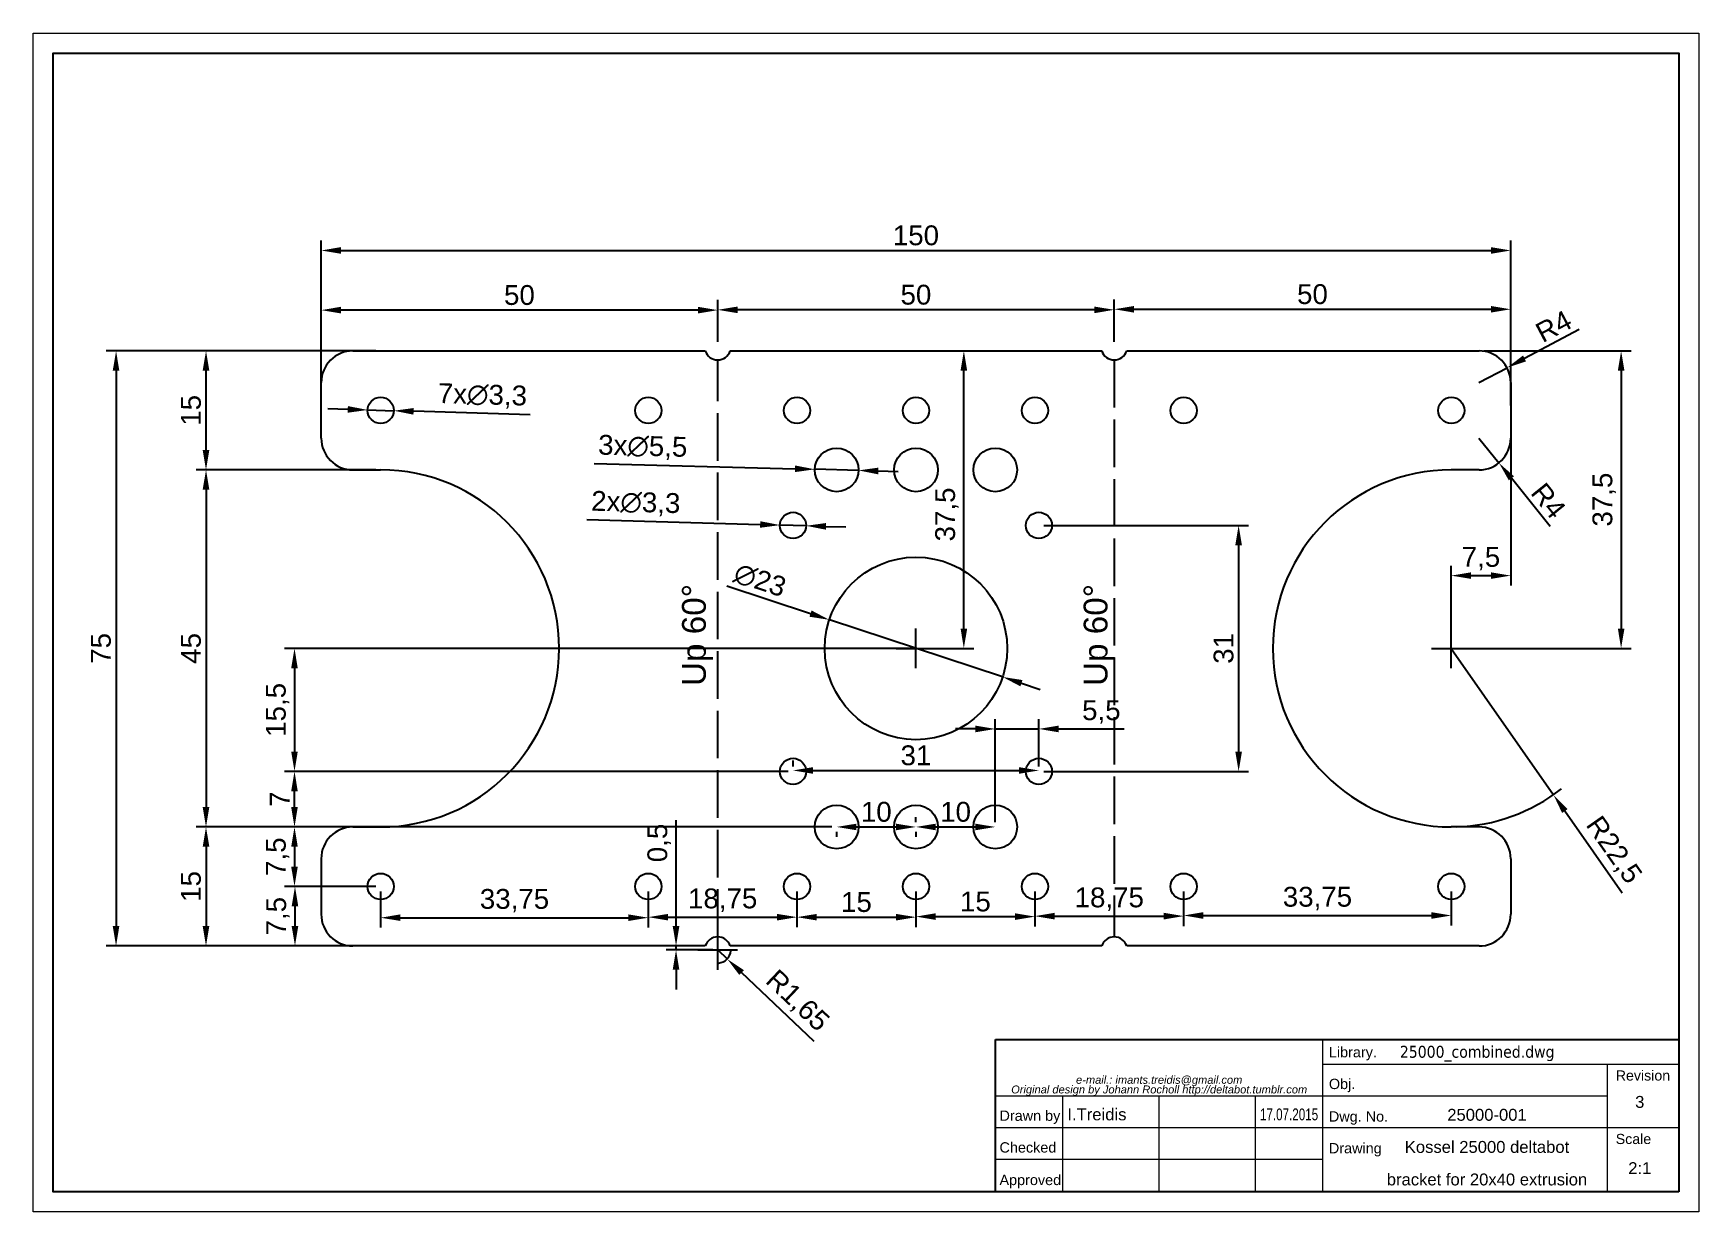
# Model space of a CAD drawing. Header units: millimetres. Extents: x -732 to 1284, y -422 to 234.
# Drawn here: x -732.4 to -522.4, y -422 to -273.5 of the extents above; entities that cross this region are included whole.
import ezdxf
from ezdxf.enums import TextEntityAlignment as Align

# ---------------------------------------------------------------- set-up
doc = ezdxf.new("R2010")
doc.units = ezdxf.units.MM
doc.linetypes.add('ACAD_ISO02W100', pattern=[15, 12, -3])
doc.layers.add('BORDER', color=7, linetype='Continuous')
doc.layers.add('Izmeri', color=1, linetype='Continuous', lineweight=25)
doc.layers.add('Neprintejas', color=2, linetype='Continuous', lineweight=15, plot=False)
doc.styles.add('ARIAL', font='Arial.ttf')
doc.styles.get("Standard").update_dxf_attribs({"font": 'Arial.ttf'})
doc.dimstyles.new('ISO-25', dxfattribs={"dimtxt": 2.5, "dimasz": 2.5, "dimexe": 1.25, "dimexo": 0.625, "dimtad": 1, "dimtxsty": 'Standard', "dimcen": 2.5, "dimadec": 0, "dimazin": 0, "dimtfac": 1, "dimtmove": 0, "dimatfit": 3, "dimfxl": 1, "dimarcsym": 0})

msp = doc.modelspace()

# ---------------------------------------------------------------- texts
at = {"layer": 'Izmeri'}
for p in [(-647.557, -355.762), (-596.908, -355.762)]:
    msp.add_text('Up 60%%D', height=3, rotation=90, dxfattribs=at).set_placement(p)

# ---------------------------------------------------------------- blocks, each defined once
blk = doc.blocks.new('A3')
for p, q in [((242.66, 43.4), (415, 43.4)), ((242.66, 5), (242.66, 43.4))]:
    blk.add_line(p, q)
at = {"lineweight": 15}
for p, q in [((325.22, 5), (325.22, 43.4)), ((325.22, 37.2), (415, 37.2)), ((397.01, 5), (397.01, 37.2)), ((242.66, 29.2), (325.22, 29.2)), ((259.66, 5), (259.66, 29.2)), ((283.94, 5), (283.94, 29.2)), ((308.22, 5), (308.22, 29.2)), ((325.22, 29.2), (397.01, 29.2)), ((242.66, 21.2), (325.22, 21.2)), ((325.22, 21.2), (415, 21.2)), ((242.66, 13.2), (325.22, 13.2))]:
    blk.add_line(p, q, dxfattribs=at)
blk.add_lwpolyline([(415, 5), (5, 5), (5, 292), (415, 292)], close=True)
at = {"layer": 'Neprintejas'}
blk.add_lwpolyline([(420, 0), (0, 0), (0, 297), (420, 297)], close=True, dxfattribs=at)
at = {"lineweight": 15, "style": 'ARIAL'}
for s, height, p in [('Library.', 2.6, (326.74, 38.9)), ('Obj.', 2.6, (326.74, 30.9)), ('Revision', 2.56, (399.08, 33.05)), ('Drawn by', 2.6, (243.67, 22.9)), ('Dwg. No.', 2.6, (326.74, 22.7)), ('Checked', 2.6, (243.67, 14.9)), ('Drawing', 2.6, (326.74, 14.7)), ('Scale', 2.56, (399.08, 17.05)), ('Approved', 2.6, (243.67, 6.7))]:
    blk.add_text(s, height=height, dxfattribs=at).set_placement(p)
at = {"lineweight": 15, "insert": (344.64, 39.82), "char_height": 3, "width": 67.5591, "attachment_point": 4, "style": 'ARIAL'}
blk.add_mtext('{\\fTahoma|b0|i0|c0|p34;\\C5;25000_combined.dwg}', dxfattribs=at)
at = {"lineweight": 15, "insert": (283.94, 29.2), "char_height": 5.7595, "width": 82.5534, "attachment_point": 8, "line_spacing_factor": 0.729225, "style": 'ARIAL'}
blk.add_mtext('{\\fArial|b0|i1|c186|p34;\\H0.34707x;e-mail.: imants.treidis@\\fArial|b0|i1|c0|p34;gmail.com\\POriginal design by Johann Rocholl http://deltabot.tumblr.com}', dxfattribs=at)
at = {"layer": 'Izmeri', "color": 5, "lineweight": 15}
for tag, p in [('1', (366.61, 32.52)), ('2', (366.61, 24.42)), ('5', (405.14, 27.67)), ('3', (366.61, 16.32)), ('4', (366.61, 8.12)), ('6', (405.14, 10.97))]:
    blk.add_attdef(tag, text='', height=3, dxfattribs=at).set_placement(p, align=Align.MIDDLE_CENTER)
for tag, p in [('7', (260.79, 24.52)), ('9', (260.79, 16.52)), ('10', (309.35, 16.52)), ('11', (260.79, 8.52)), ('12', (309.35, 8.52))]:
    blk.add_attdef(tag, text='', height=3, dxfattribs=at).set_placement(p, align=Align.MIDDLE_LEFT)
at = {"layer": 'Izmeri', "color": 5, "lineweight": 15, "width": 0.7}
blk.add_attdef('8', text='', height=3, dxfattribs=at).set_placement((309.35, 24.52), align=Align.MIDDLE_LEFT)
blk = doc.blocks.new('*D33')
at = {"layer": 'Defpoints', "color": 0, "transparency": 16777216}
for p in [(-546.06, -300.87), (-696.06, -321.02), (-546.06, -321.02)]:
    blk.add_point(p, dxfattribs=at)
at = {"layer": 'Izmeri', "color": 0, "lineweight": -2, "transparency": 16777216}
for p, q in [((-696.06, -320.4), (-696.06, -299.62)), ((-546.06, -320.4), (-546.06, -299.62)), ((-693.56, -300.87), (-548.56, -300.87))]:
    blk.add_line(p, q, dxfattribs=at)
at = {"layer": 'Izmeri', "color": 0, "transparency": 16777216}
for points in [[(-693.56, -300.45), (-693.56, -301.29), (-696.06, -300.87)], [(-548.56, -300.45), (-548.56, -301.29), (-546.06, -300.87)]]:
    blk.add_solid(points, dxfattribs=at)
at = {"layer": 'Izmeri', "color": 0, "transparency": 16777216, "insert": (-621.06, -298.98), "char_height": 2.5, "attachment_point": 5}
blk.add_mtext('150', dxfattribs=at)
blk = doc.blocks.new('*D34')
at = {"layer": 'Defpoints', "color": 0, "transparency": 16777216}
for p in [(-710.58, -313.52), (-688.56, -313.52), (-688.56, -328.52)]:
    blk.add_point(p, dxfattribs=at)
at = {"layer": 'Izmeri', "color": 0, "lineweight": -2, "transparency": 16777216}
for p, q in [((-689.18, -313.52), (-711.83, -313.52)), ((-710.58, -326.02), (-710.58, -316.02)), ((-689.18, -328.52), (-711.83, -328.52))]:
    blk.add_line(p, q, dxfattribs=at)
at = {"layer": 'Izmeri', "color": 0, "transparency": 16777216}
for points in [[(-711, -316.02), (-710.16, -316.02), (-710.58, -313.52)], [(-711, -326.02), (-710.16, -326.02), (-710.58, -328.52)]]:
    blk.add_solid(points, dxfattribs=at)
at = {"layer": 'Izmeri', "color": 0, "transparency": 16777216, "insert": (-712.47, -321.02), "char_height": 2.5, "attachment_point": 5, "rotation": 90}
blk.add_mtext('15', dxfattribs=at)
blk = doc.blocks.new('*D35')
at = {"layer": 'Defpoints', "color": 0, "transparency": 16777216}
for p in [(-646.06, -308.35), (-646.06, -313.02), (-596.06, -313.02)]:
    blk.add_point(p, dxfattribs=at)
at = {"layer": 'Izmeri', "color": 0, "lineweight": -2, "transparency": 16777216}
for p, q in [((-646.06, -312.4), (-646.06, -307.1)), ((-598.56, -308.35), (-643.56, -308.35)), ((-596.06, -312.4), (-596.06, -307.1))]:
    blk.add_line(p, q, dxfattribs=at)
at = {"layer": 'Izmeri', "color": 0, "transparency": 16777216}
for points in [[(-643.56, -307.94), (-643.56, -308.77), (-646.06, -308.35)], [(-598.56, -307.94), (-598.56, -308.77), (-596.06, -308.35)]]:
    blk.add_solid(points, dxfattribs=at)
at = {"layer": 'Izmeri', "color": 0, "transparency": 16777216, "insert": (-621.06, -306.46), "char_height": 2.5, "attachment_point": 5}
blk.add_mtext('50', dxfattribs=at)
blk = doc.blocks.new('*D36')
at = {"layer": 'Defpoints', "color": 0, "transparency": 16777216}
for p in [(-696.06, -308.39), (-696.06, -313.52), (-646.06, -313.02)]:
    blk.add_point(p, dxfattribs=at)
at = {"layer": 'Izmeri', "color": 0, "lineweight": -2, "transparency": 16777216}
for p, q in [((-696.06, -312.9), (-696.06, -307.14)), ((-648.56, -308.39), (-693.56, -308.39)), ((-646.06, -312.4), (-646.06, -307.14))]:
    blk.add_line(p, q, dxfattribs=at)
at = {"layer": 'Izmeri', "color": 0, "transparency": 16777216}
for points in [[(-693.56, -307.97), (-693.56, -308.81), (-696.06, -308.39)], [(-648.56, -307.97), (-648.56, -308.81), (-646.06, -308.39)]]:
    blk.add_solid(points, dxfattribs=at)
at = {"layer": 'Izmeri', "color": 0, "transparency": 16777216, "insert": (-671.06, -306.5), "char_height": 2.5, "attachment_point": 5}
blk.add_mtext('50', dxfattribs=at)
blk = doc.blocks.new('*D37')
at = {"layer": 'Defpoints', "color": 0, "transparency": 16777216}
for p in [(-546.06, -308.28), (-596.06, -313.02), (-546.06, -313.02)]:
    blk.add_point(p, dxfattribs=at)
at = {"layer": 'Izmeri', "color": 0, "lineweight": -2, "transparency": 16777216}
for p, q in [((-596.06, -312.4), (-596.06, -307.03)), ((-593.56, -308.28), (-548.56, -308.28)), ((-546.06, -312.4), (-546.06, -307.03))]:
    blk.add_line(p, q, dxfattribs=at)
at = {"layer": 'Izmeri', "color": 0, "transparency": 16777216}
for points in [[(-593.56, -307.87), (-593.56, -308.7), (-596.06, -308.28)], [(-548.56, -307.87), (-548.56, -308.7), (-546.06, -308.28)]]:
    blk.add_solid(points, dxfattribs=at)
at = {"layer": 'Izmeri', "color": 0, "transparency": 16777216, "insert": (-571.06, -306.39), "char_height": 2.5, "attachment_point": 5}
blk.add_mtext('50', dxfattribs=at)
blk = doc.blocks.new('*D38')
at = {"layer": 'Defpoints', "color": 0, "transparency": 16777216}
for p in [(-688.56, -381.02), (-654.81, -381.02), (-654.81, -384.96)]:
    blk.add_point(p, dxfattribs=at)
at = {"layer": 'Izmeri', "color": 0, "lineweight": -2, "transparency": 16777216}
for p, q in [((-688.56, -381.65), (-688.56, -386.21)), ((-654.81, -381.65), (-654.81, -386.21)), ((-686.06, -384.96), (-657.31, -384.96))]:
    blk.add_line(p, q, dxfattribs=at)
at = {"layer": 'Izmeri', "color": 0, "transparency": 16777216}
for points in [[(-686.06, -384.54), (-686.06, -385.37), (-688.56, -384.96)], [(-657.31, -384.54), (-657.31, -385.37), (-654.81, -384.96)]]:
    blk.add_solid(points, dxfattribs=at)
at = {"layer": 'Izmeri', "color": 0, "transparency": 16777216, "insert": (-671.68, -382.82), "char_height": 2.5, "attachment_point": 5}
blk.add_mtext('33,75', dxfattribs=at)
blk = doc.blocks.new('*D39')
at = {"layer": 'Defpoints', "color": 0, "transparency": 16777216}
for p in [(-654.81, -381.02), (-636.06, -381.02), (-636.06, -384.89)]:
    blk.add_point(p, dxfattribs=at)
at = {"layer": 'Izmeri', "color": 0, "lineweight": -2, "transparency": 16777216}
for p, q in [((-654.81, -381.65), (-654.81, -386.14)), ((-636.06, -381.65), (-636.06, -386.14)), ((-652.31, -384.89), (-638.56, -384.89))]:
    blk.add_line(p, q, dxfattribs=at)
at = {"layer": 'Izmeri', "color": 0, "transparency": 16777216}
for points in [[(-652.31, -384.48), (-652.31, -385.31), (-654.81, -384.89)], [(-638.56, -384.48), (-638.56, -385.31), (-636.06, -384.89)]]:
    blk.add_solid(points, dxfattribs=at)
at = {"layer": 'Izmeri', "color": 0, "transparency": 16777216, "insert": (-645.43, -382.76), "char_height": 2.5, "attachment_point": 5}
blk.add_mtext('18,75', dxfattribs=at)
blk = doc.blocks.new('*D40')
at = {"layer": 'Defpoints', "color": 0, "transparency": 16777216}
for p in [(-636.06, -381.02), (-621.06, -381.02), (-621.06, -384.89)]:
    blk.add_point(p, dxfattribs=at)
at = {"layer": 'Izmeri', "color": 0, "lineweight": -2, "transparency": 16777216}
for p, q in [((-636.06, -381.65), (-636.06, -386.14)), ((-621.06, -381.65), (-621.06, -386.14)), ((-633.56, -384.89), (-623.56, -384.89))]:
    blk.add_line(p, q, dxfattribs=at)
at = {"layer": 'Izmeri', "color": 0, "transparency": 16777216}
for points in [[(-633.56, -384.48), (-633.56, -385.31), (-636.06, -384.89)], [(-623.56, -384.48), (-623.56, -385.31), (-621.06, -384.89)]]:
    blk.add_solid(points, dxfattribs=at)
at = {"layer": 'Izmeri', "color": 0, "transparency": 16777216, "insert": (-628.56, -383), "char_height": 2.5, "attachment_point": 5}
blk.add_mtext('15', dxfattribs=at)
blk = doc.blocks.new('*D41')
at = {"layer": 'Defpoints', "color": 0, "transparency": 16777216}
for p in [(-621.06, -381.02), (-606.06, -381.02), (-606.06, -384.82)]:
    blk.add_point(p, dxfattribs=at)
at = {"layer": 'Izmeri', "color": 0, "lineweight": -2, "transparency": 16777216}
for p, q in [((-621.06, -381.65), (-621.06, -386.07)), ((-606.06, -381.65), (-606.06, -386.07)), ((-618.56, -384.82), (-608.56, -384.82))]:
    blk.add_line(p, q, dxfattribs=at)
at = {"layer": 'Izmeri', "color": 0, "transparency": 16777216}
for points in [[(-618.56, -384.4), (-618.56, -385.24), (-621.06, -384.82)], [(-608.56, -384.4), (-608.56, -385.24), (-606.06, -384.82)]]:
    blk.add_solid(points, dxfattribs=at)
at = {"layer": 'Izmeri', "color": 0, "transparency": 16777216, "insert": (-613.56, -382.93), "char_height": 2.5, "attachment_point": 5}
blk.add_mtext('15', dxfattribs=at)
blk = doc.blocks.new('*D42')
at = {"layer": 'Defpoints', "color": 0, "transparency": 16777216}
for p in [(-606.06, -381.02), (-587.31, -381.02), (-587.31, -384.76)]:
    blk.add_point(p, dxfattribs=at)
at = {"layer": 'Izmeri', "color": 0, "lineweight": -2, "transparency": 16777216}
for p, q in [((-606.06, -381.65), (-606.06, -386.01)), ((-587.31, -381.65), (-587.31, -386.01)), ((-603.56, -384.76), (-589.81, -384.76))]:
    blk.add_line(p, q, dxfattribs=at)
at = {"layer": 'Izmeri', "color": 0, "transparency": 16777216}
for points in [[(-603.56, -384.34), (-603.56, -385.18), (-606.06, -384.76)], [(-589.81, -384.34), (-589.81, -385.18), (-587.31, -384.76)]]:
    blk.add_solid(points, dxfattribs=at)
at = {"layer": 'Izmeri', "color": 0, "transparency": 16777216, "insert": (-596.68, -382.63), "char_height": 2.5, "attachment_point": 5}
blk.add_mtext('18,75', dxfattribs=at)
blk = doc.blocks.new('*D43')
at = {"layer": 'Defpoints', "color": 0, "transparency": 16777216}
for p in [(-587.31, -381.02), (-553.56, -381.02), (-553.56, -384.68)]:
    blk.add_point(p, dxfattribs=at)
at = {"layer": 'Izmeri', "color": 0, "lineweight": -2, "transparency": 16777216}
for p, q in [((-587.31, -381.65), (-587.31, -385.93)), ((-553.56, -381.65), (-553.56, -385.93)), ((-584.81, -384.68), (-556.06, -384.68))]:
    blk.add_line(p, q, dxfattribs=at)
at = {"layer": 'Izmeri', "color": 0, "transparency": 16777216}
for points in [[(-584.81, -384.26), (-584.81, -385.1), (-587.31, -384.68)], [(-556.06, -384.26), (-556.06, -385.1), (-553.56, -384.68)]]:
    blk.add_solid(points, dxfattribs=at)
at = {"layer": 'Izmeri', "color": 0, "transparency": 16777216, "insert": (-570.43, -382.55), "char_height": 2.5, "attachment_point": 5}
blk.add_mtext('33,75', dxfattribs=at)
blk = doc.blocks.new('*D32')
at = {"layer": 'Defpoints', "color": 0, "transparency": 16777216}
for p in [(-688.56, -313.52), (-721.92, -388.52), (-688.56, -388.52)]:
    blk.add_point(p, dxfattribs=at)
at = {"layer": 'Izmeri', "color": 0, "lineweight": -2, "transparency": 16777216}
for p, q in [((-689.18, -313.52), (-723.17, -313.52)), ((-721.92, -316.02), (-721.92, -386.02)), ((-689.18, -388.52), (-723.17, -388.52))]:
    blk.add_line(p, q, dxfattribs=at)
at = {"layer": 'Izmeri', "color": 0, "transparency": 16777216}
for points in [[(-722.34, -316.02), (-721.51, -316.02), (-721.92, -313.52)], [(-722.34, -386.02), (-721.51, -386.02), (-721.92, -388.52)]]:
    blk.add_solid(points, dxfattribs=at)
at = {"layer": 'Izmeri', "color": 0, "transparency": 16777216, "insert": (-723.82, -351.02), "char_height": 2.5, "attachment_point": 5, "rotation": 90}
blk.add_mtext('75', dxfattribs=at)
blk = doc.blocks.new('*D44')
at = {"layer": 'Defpoints', "color": 0, "transparency": 16777216}
for p in [(-692.06, -373.52), (-710.58, -388.52), (-692.06, -388.52)]:
    blk.add_point(p, dxfattribs=at)
at = {"layer": 'Izmeri', "color": 0, "lineweight": -2, "transparency": 16777216}
for p, q in [((-692.68, -373.52), (-711.83, -373.52)), ((-710.58, -376.02), (-710.58, -386.02)), ((-692.68, -388.52), (-711.83, -388.52))]:
    blk.add_line(p, q, dxfattribs=at)
at = {"layer": 'Izmeri', "color": 0, "transparency": 16777216}
for points in [[(-711, -376.02), (-710.16, -376.02), (-710.58, -373.52)], [(-711, -386.02), (-710.16, -386.02), (-710.58, -388.52)]]:
    blk.add_solid(points, dxfattribs=at)
at = {"layer": 'Izmeri', "color": 0, "transparency": 16777216, "insert": (-712.47, -381.02), "char_height": 2.5, "attachment_point": 5, "rotation": 90}
blk.add_mtext('15', dxfattribs=at)
blk = doc.blocks.new('*D45')
at = {"layer": 'Defpoints', "color": 0, "transparency": 16777216}
for p in [(-690.2, -320.97), (-686.91, -321.07)]:
    blk.add_point(p, dxfattribs=at)
at = {"layer": 'Izmeri', "color": 0, "lineweight": -2, "transparency": 16777216}
for p, q in [((-692.7, -320.9), (-695.2, -320.83)), ((-690.2, -320.97), (-686.91, -321.07)), ((-669.72, -321.58), (-684.41, -321.14))]:
    blk.add_line(p, q, dxfattribs=at)
at = {"layer": 'Izmeri', "color": 0, "transparency": 16777216}
for points in [[(-692.69, -320.48), (-692.72, -321.32), (-690.2, -320.97)], [(-684.4, -320.73), (-684.42, -321.56), (-686.91, -321.07)]]:
    blk.add_solid(points, dxfattribs=at)
at = {"layer": 'Izmeri', "color": 0, "transparency": 16777216, "insert": (-675.73, -319.24), "char_height": 2.5, "attachment_point": 5, "rotation": 358.3085}
blk.add_mtext('7x∅3,3', dxfattribs=at)
blk = doc.blocks.new('*D46')
at = {"layer": 'Defpoints', "color": 0, "transparency": 16777216}
for p in [(-633.8, -328.45), (-628.31, -328.59)]:
    blk.add_point(p, dxfattribs=at)
at = {"layer": 'Izmeri', "color": 0, "lineweight": -2, "transparency": 16777216}
for p, q in [((-661.63, -327.72), (-636.3, -328.38)), ((-628.31, -328.59), (-633.8, -328.45)), ((-625.81, -328.66), (-623.31, -328.73))]:
    blk.add_line(p, q, dxfattribs=at)
at = {"layer": 'Izmeri', "color": 0, "transparency": 16777216}
for points in [[(-636.29, -327.97), (-636.31, -328.8), (-633.8, -328.45)], [(-625.8, -328.24), (-625.82, -329.08), (-628.31, -328.59)]]:
    blk.add_solid(points, dxfattribs=at)
at = {"layer": 'Izmeri', "color": 0, "transparency": 16777216, "insert": (-655.51, -325.72), "char_height": 2.5, "attachment_point": 5, "rotation": 358.4952}
blk.add_mtext('3x∅5,5', dxfattribs=at)
blk = doc.blocks.new('*D47')
at = {"layer": 'Defpoints', "color": 0, "transparency": 16777216}
for p in [(-638.2, -335.48), (-634.91, -335.57)]:
    blk.add_point(p, dxfattribs=at)
at = {"layer": 'Izmeri', "color": 0, "lineweight": -2, "transparency": 16777216}
for p, q in [((-662.57, -334.79), (-640.7, -335.4)), ((-634.91, -335.57), (-638.2, -335.48)), ((-632.41, -335.64), (-629.91, -335.71))]:
    blk.add_line(p, q, dxfattribs=at)
at = {"layer": 'Izmeri', "color": 0, "transparency": 16777216}
for points in [[(-640.69, -334.99), (-640.72, -335.82), (-638.2, -335.48)], [(-632.4, -335.22), (-632.42, -336.06), (-634.91, -335.57)]]:
    blk.add_solid(points, dxfattribs=at)
at = {"layer": 'Izmeri', "color": 0, "transparency": 16777216, "insert": (-656.39, -332.8), "char_height": 2.5, "attachment_point": 5, "rotation": 358.3813}
blk.add_mtext('2x∅3,3', dxfattribs=at)
blk = doc.blocks.new('*D48')
at = {"layer": 'Defpoints', "color": 0, "transparency": 16777216}
for p in [(-631.98, -347.42), (-610.13, -354.62)]:
    blk.add_point(p, dxfattribs=at)
at = {"layer": 'Izmeri', "color": 0, "lineweight": -2, "transparency": 16777216}
for p, q in [((-644.92, -343.15), (-634.35, -346.64)), ((-610.13, -354.62), (-631.98, -347.42)), ((-607.76, -355.41), (-605.39, -356.19))]:
    blk.add_line(p, q, dxfattribs=at)
at = {"layer": 'Izmeri', "color": 0, "transparency": 16777216}
for points in [[(-634.22, -346.24), (-634.48, -347.03), (-631.98, -347.42)], [(-607.63, -355.01), (-607.89, -355.8), (-610.13, -354.62)]]:
    blk.add_solid(points, dxfattribs=at)
at = {"layer": 'Izmeri', "color": 0, "transparency": 16777216, "insert": (-640.73, -342.44), "char_height": 2.5, "attachment_point": 5, "rotation": 341.7543}
blk.add_mtext('∅23', dxfattribs=at)
blk = doc.blocks.new('*D49')
at = {"layer": 'Defpoints', "color": 0, "transparency": 16777216}
for p in [(-553.56, -351.02), (-540.67, -369.47)]:
    blk.add_point(p, dxfattribs=at)
at = {"layer": 'Izmeri', "color": 0, "lineweight": -2, "transparency": 16777216}
for p, q in [((-553.56, -351.02), (-540.67, -369.47)), ((-532.02, -381.86), (-539.24, -371.52))]:
    blk.add_line(p, q, dxfattribs=at)
blk.add_arc((-553.56, -351.02), 22.5, 271.5915, 308.1137, dxfattribs=at)
at = {"layer": 'Izmeri', "color": 0, "transparency": 16777216}
blk.add_solid([(-538.9, -371.28), (-539.58, -371.76), (-540.67, -369.47)], dxfattribs=at)
at = {"layer": 'Izmeri', "color": 0, "transparency": 16777216, "insert": (-533.17, -376.5), "char_height": 2.5, "attachment_point": 5, "rotation": 304.9306}
blk.add_mtext('R22,5', dxfattribs=at)
blk = doc.blocks.new('*D50')
at = {"layer": 'Defpoints', "color": 0, "transparency": 16777216}
for p in [(-550.06, -324.52), (-547.55, -327.64)]:
    blk.add_point(p, dxfattribs=at)
at = {"layer": 'Izmeri', "color": 0, "lineweight": -2, "transparency": 16777216}
for p, q in [((-550.06, -324.52), (-547.55, -327.64)), ((-541.1, -335.64), (-545.98, -329.58))]:
    blk.add_line(p, q, dxfattribs=at)
at = {"layer": 'Izmeri', "color": 0, "transparency": 16777216}
blk.add_solid([(-545.65, -329.32), (-546.3, -329.84), (-547.55, -327.64)], dxfattribs=at)
at = {"layer": 'Izmeri', "color": 0, "transparency": 16777216, "insert": (-541.29, -332.41), "char_height": 2.5, "attachment_point": 5, "rotation": 308.8697}
blk.add_mtext('R4', dxfattribs=at)
blk = doc.blocks.new('*D51')
at = {"layer": 'Defpoints', "color": 0, "transparency": 16777216}
for p in [(-546.52, -315.65), (-550.06, -317.52)]:
    blk.add_point(p, dxfattribs=at)
at = {"layer": 'Izmeri', "color": 0, "lineweight": -2, "transparency": 16777216}
for p, q in [((-537.44, -310.84), (-544.31, -314.48)), ((-550.06, -317.52), (-546.52, -315.65))]:
    blk.add_line(p, q, dxfattribs=at)
at = {"layer": 'Izmeri', "color": 0, "transparency": 16777216}
blk.add_solid([(-544.51, -314.11), (-544.12, -314.85), (-546.52, -315.65)], dxfattribs=at)
at = {"layer": 'Izmeri', "color": 0, "transparency": 16777216, "insert": (-540.65, -310.42), "char_height": 2.5, "attachment_point": 5, "rotation": 27.893}
blk.add_mtext('R4', dxfattribs=at)
blk = doc.blocks.new('*D52')
at = {"layer": 'Defpoints', "color": 0, "transparency": 16777216}
for p in [(-646.06, -389.02), (-644.86, -390.16)]:
    blk.add_point(p, dxfattribs=at)
at = {"layer": 'Izmeri', "color": 0, "lineweight": -2, "transparency": 16777216}
for p, q in [((-646.06, -389.02), (-644.86, -390.16)), ((-633.88, -400.55), (-643.04, -391.87))]:
    blk.add_line(p, q, dxfattribs=at)
blk.add_arc((-646.06, -389.02), 1.65, 273.1684, 355.9368, dxfattribs=at)
at = {"layer": 'Izmeri', "color": 0, "transparency": 16777216}
blk.add_solid([(-642.76, -391.57), (-643.33, -392.18), (-644.86, -390.16)], dxfattribs=at)
at = {"layer": 'Izmeri', "color": 0, "transparency": 16777216, "insert": (-636.09, -395.52), "char_height": 2.5, "attachment_point": 5, "rotation": 316.5743}
blk.add_mtext('R1,65', dxfattribs=at)
blk = doc.blocks.new('*D53')
at = {"layer": 'Defpoints', "color": 0, "transparency": 16777216}
for p in [(-651.31, -388.52), (-647.63, -388.52), (-646.06, -389.02)]:
    blk.add_point(p, dxfattribs=at)
at = {"layer": 'Izmeri', "color": 0, "lineweight": -2, "transparency": 16777216}
for p, q in [((-651.31, -386.02), (-651.31, -372.66)), ((-648.25, -388.52), (-652.56, -388.52)), ((-646.68, -389.02), (-652.56, -389.02)), ((-651.31, -389.02), (-651.31, -388.52)), ((-651.31, -391.52), (-651.31, -394.02))]:
    blk.add_line(p, q, dxfattribs=at)
at = {"layer": 'Izmeri', "color": 0, "transparency": 16777216}
for points in [[(-651.73, -386.02), (-650.89, -386.02), (-651.31, -388.52)], [(-651.73, -391.52), (-650.89, -391.52), (-651.31, -389.02)]]:
    blk.add_solid(points, dxfattribs=at)
at = {"layer": 'Izmeri', "color": 0, "transparency": 16777216, "insert": (-653.44, -375.54), "char_height": 2.5, "attachment_point": 5, "rotation": 90}
blk.add_mtext('0,5', dxfattribs=at)
blk = doc.blocks.new('*D54')
at = {"layer": 'Defpoints', "color": 0, "transparency": 16777216}
for p in [(-550.06, -313.52), (-553.56, -351.02), (-532.14, -351.02)]:
    blk.add_point(p, dxfattribs=at)
at = {"layer": 'Izmeri', "color": 0, "lineweight": -2, "transparency": 16777216}
for p, q in [((-549.43, -313.52), (-530.89, -313.52)), ((-532.14, -316.02), (-532.14, -348.52)), ((-552.93, -351.02), (-530.89, -351.02))]:
    blk.add_line(p, q, dxfattribs=at)
at = {"layer": 'Izmeri', "color": 0, "transparency": 16777216}
for points in [[(-532.55, -316.02), (-531.72, -316.02), (-532.14, -313.52)], [(-532.55, -348.52), (-531.72, -348.52), (-532.14, -351.02)]]:
    blk.add_solid(points, dxfattribs=at)
at = {"layer": 'Izmeri', "color": 0, "transparency": 16777216, "insert": (-534.27, -332.27), "char_height": 2.5, "attachment_point": 5, "rotation": 90}
blk.add_mtext('37,5', dxfattribs=at)
blk = doc.blocks.new('*D55')
at = {"layer": 'Defpoints', "color": 0, "transparency": 16777216}
for p in [(-546.06, -321.02), (-546.06, -341.85), (-553.56, -351.02)]:
    blk.add_point(p, dxfattribs=at)
at = {"layer": 'Izmeri', "color": 0, "lineweight": -2, "transparency": 16777216}
for p, q in [((-546.06, -321.65), (-546.06, -343.1)), ((-553.56, -350.4), (-553.56, -340.6)), ((-551.06, -341.85), (-548.56, -341.85))]:
    blk.add_line(p, q, dxfattribs=at)
at = {"layer": 'Izmeri', "color": 0, "transparency": 16777216}
for points in [[(-551.06, -341.43), (-551.06, -342.26), (-553.56, -341.85)], [(-548.56, -341.43), (-548.56, -342.26), (-546.06, -341.85)]]:
    blk.add_solid(points, dxfattribs=at)
at = {"layer": 'Izmeri', "color": 0, "transparency": 16777216, "insert": (-549.81, -339.72), "char_height": 2.5, "attachment_point": 5}
blk.add_mtext('7,5', dxfattribs=at)
blk = doc.blocks.new('*D56')
at = {"layer": 'Defpoints', "color": 0, "transparency": 16777216}
for p in [(-690.31, -328.52), (-710.58, -373.52), (-690.31, -373.52)]:
    blk.add_point(p, dxfattribs=at)
at = {"layer": 'Izmeri', "color": 0, "lineweight": -2, "transparency": 16777216}
for p, q in [((-690.93, -328.52), (-711.83, -328.52)), ((-710.58, -331.02), (-710.58, -371.02)), ((-690.93, -373.52), (-711.83, -373.52))]:
    blk.add_line(p, q, dxfattribs=at)
at = {"layer": 'Izmeri', "color": 0, "transparency": 16777216}
for points in [[(-711, -331.02), (-710.16, -331.02), (-710.58, -328.52)], [(-711, -371.02), (-710.16, -371.02), (-710.58, -373.52)]]:
    blk.add_solid(points, dxfattribs=at)
at = {"layer": 'Izmeri', "color": 0, "transparency": 16777216, "insert": (-712.47, -351.02), "char_height": 2.5, "attachment_point": 5, "rotation": 90}
blk.add_mtext('45', dxfattribs=at)
blk = doc.blocks.new('*D57')
at = {"layer": 'Defpoints', "color": 0, "transparency": 16777216}
for p in [(-631.06, -373.52), (-621.06, -373.52), (-621.06, -373.52)]:
    blk.add_point(p, dxfattribs=at)
at = {"layer": 'Izmeri', "color": 0, "lineweight": -2, "transparency": 16777216}
for p, q in [((-628.56, -373.52), (-623.56, -373.52)), ((-621.06, -372.9), (-621.06, -372.27)), ((-631.06, -374.15), (-631.06, -374.77))]:
    blk.add_line(p, q, dxfattribs=at)
at = {"layer": 'Izmeri', "color": 0, "transparency": 16777216}
for points in [[(-628.56, -373.11), (-628.56, -373.94), (-631.06, -373.52)], [(-623.56, -373.11), (-623.56, -373.94), (-621.06, -373.52)]]:
    blk.add_solid(points, dxfattribs=at)
at = {"layer": 'Izmeri', "color": 0, "transparency": 16777216, "insert": (-626.06, -371.63), "char_height": 2.5, "attachment_point": 5}
blk.add_mtext('10', dxfattribs=at)
blk = doc.blocks.new('*D58')
at = {"layer": 'Defpoints', "color": 0, "transparency": 16777216}
for p in [(-621.06, -373.52), (-611.06, -373.52), (-611.06, -373.52)]:
    blk.add_point(p, dxfattribs=at)
at = {"layer": 'Izmeri', "color": 0, "lineweight": -2, "transparency": 16777216}
for p, q in [((-618.56, -373.52), (-613.56, -373.52)), ((-611.06, -372.9), (-611.06, -372.27)), ((-621.06, -374.15), (-621.06, -374.77))]:
    blk.add_line(p, q, dxfattribs=at)
at = {"layer": 'Izmeri', "color": 0, "transparency": 16777216}
for points in [[(-618.56, -373.11), (-618.56, -373.94), (-621.06, -373.52)], [(-613.56, -373.11), (-613.56, -373.94), (-611.06, -373.52)]]:
    blk.add_solid(points, dxfattribs=at)
at = {"layer": 'Izmeri', "color": 0, "transparency": 16777216, "insert": (-616.06, -371.63), "char_height": 2.5, "attachment_point": 5}
blk.add_mtext('10', dxfattribs=at)
blk = doc.blocks.new('*D59')
at = {"layer": 'Defpoints', "color": 0, "transparency": 16777216}
for p in [(-636.56, -366.52), (-605.56, -366.4), (-605.56, -366.52)]:
    blk.add_point(p, dxfattribs=at)
at = {"layer": 'Izmeri', "color": 0, "lineweight": -2, "transparency": 16777216}
for p, q in [((-636.56, -365.9), (-636.56, -365.15)), ((-605.56, -365.9), (-605.56, -365.15)), ((-634.06, -366.4), (-608.06, -366.4))]:
    blk.add_line(p, q, dxfattribs=at)
at = {"layer": 'Izmeri', "color": 0, "transparency": 16777216}
for points in [[(-634.06, -365.99), (-634.06, -366.82), (-636.56, -366.4)], [(-608.06, -365.99), (-608.06, -366.82), (-605.56, -366.4)]]:
    blk.add_solid(points, dxfattribs=at)
at = {"layer": 'Izmeri', "color": 0, "transparency": 16777216, "insert": (-621.06, -364.51), "char_height": 2.5, "attachment_point": 5}
blk.add_mtext('31', dxfattribs=at)
blk = doc.blocks.new('*D60')
at = {"layer": 'Defpoints', "color": 0, "transparency": 16777216}
for p in [(-621.06, -313.52), (-615.02, -313.52), (-621.06, -351.02)]:
    blk.add_point(p, dxfattribs=at)
at = {"layer": 'Izmeri', "color": 0, "lineweight": -2, "transparency": 16777216}
for p, q in [((-620.43, -313.52), (-613.77, -313.52)), ((-615.02, -348.52), (-615.02, -316.02)), ((-620.43, -351.02), (-613.77, -351.02))]:
    blk.add_line(p, q, dxfattribs=at)
at = {"layer": 'Izmeri', "color": 0, "transparency": 16777216}
for points in [[(-615.43, -316.02), (-614.6, -316.02), (-615.02, -313.52)], [(-615.43, -348.52), (-614.6, -348.52), (-615.02, -351.02)]]:
    blk.add_solid(points, dxfattribs=at)
at = {"layer": 'Izmeri', "color": 0, "transparency": 16777216, "insert": (-617.15, -334.14), "char_height": 2.5, "attachment_point": 5, "rotation": 90}
blk.add_mtext('37,5', dxfattribs=at)
blk = doc.blocks.new('*D61')
at = {"layer": 'Defpoints', "color": 0, "transparency": 16777216}
for p in [(-605.56, -361.17), (-605.56, -366.52), (-611.06, -373.52)]:
    blk.add_point(p, dxfattribs=at)
at = {"layer": 'Izmeri', "color": 0, "lineweight": -2, "transparency": 16777216}
for p, q in [((-613.56, -361.17), (-616.06, -361.17)), ((-611.06, -372.9), (-611.06, -359.92)), ((-611.06, -361.17), (-605.56, -361.17)), ((-605.56, -365.9), (-605.56, -359.92)), ((-603.06, -361.17), (-594.8, -361.17))]:
    blk.add_line(p, q, dxfattribs=at)
at = {"layer": 'Izmeri', "color": 0, "transparency": 16777216}
for points in [[(-613.56, -360.75), (-613.56, -361.59), (-611.06, -361.17)], [(-603.06, -360.75), (-603.06, -361.59), (-605.56, -361.17)]]:
    blk.add_solid(points, dxfattribs=at)
at = {"layer": 'Izmeri', "color": 0, "transparency": 16777216, "insert": (-597.68, -359.04), "char_height": 2.5, "attachment_point": 5}
blk.add_mtext('5,5', dxfattribs=at)
blk = doc.blocks.new('*D62')
at = {"layer": 'Defpoints', "color": 0, "transparency": 16777216}
for p in [(-605.56, -335.52), (-605.56, -366.52), (-580.37, -366.52)]:
    blk.add_point(p, dxfattribs=at)
at = {"layer": 'Izmeri', "color": 0, "lineweight": -2, "transparency": 16777216}
for p, q in [((-604.93, -335.52), (-579.12, -335.52)), ((-580.37, -338.02), (-580.37, -364.02)), ((-604.93, -366.52), (-579.12, -366.52))]:
    blk.add_line(p, q, dxfattribs=at)
at = {"layer": 'Izmeri', "color": 0, "transparency": 16777216}
for points in [[(-580.79, -338.02), (-579.95, -338.02), (-580.37, -335.52)], [(-580.79, -364.02), (-579.95, -364.02), (-580.37, -366.52)]]:
    blk.add_solid(points, dxfattribs=at)
at = {"layer": 'Izmeri', "color": 0, "transparency": 16777216, "insert": (-582.26, -351.02), "char_height": 2.5, "attachment_point": 5, "rotation": 90}
blk.add_mtext('31', dxfattribs=at)
blk = doc.blocks.new('*D63')
at = {"layer": 'Defpoints', "color": 0, "transparency": 16777216}
for p in [(-688.56, -381.02), (-699.36, -388.52), (-688.56, -388.52)]:
    blk.add_point(p, dxfattribs=at)
at = {"layer": 'Izmeri', "color": 0, "lineweight": -2, "transparency": 16777216}
for p, q in [((-689.18, -381.02), (-700.61, -381.02)), ((-699.36, -383.52), (-699.36, -386.02)), ((-689.18, -388.52), (-700.61, -388.52))]:
    blk.add_line(p, q, dxfattribs=at)
at = {"layer": 'Izmeri', "color": 0, "transparency": 16777216}
for points in [[(-699.78, -383.52), (-698.95, -383.52), (-699.36, -381.02)], [(-699.78, -386.02), (-698.95, -386.02), (-699.36, -388.52)]]:
    blk.add_solid(points, dxfattribs=at)
at = {"layer": 'Izmeri', "color": 0, "transparency": 16777216, "insert": (-701.5, -384.77), "char_height": 2.5, "attachment_point": 5, "rotation": 90}
blk.add_mtext('7,5', dxfattribs=at)
blk = doc.blocks.new('*D64')
at = {"layer": 'Defpoints', "color": 0, "transparency": 16777216}
for p in [(-631.06, -373.52), (-699.42, -381.02), (-688.56, -381.02)]:
    blk.add_point(p, dxfattribs=at)
at = {"layer": 'Izmeri', "color": 0, "lineweight": -2, "transparency": 16777216}
for p, q in [((-631.68, -373.52), (-700.67, -373.52)), ((-699.42, -376.02), (-699.42, -378.52)), ((-689.18, -381.02), (-700.67, -381.02))]:
    blk.add_line(p, q, dxfattribs=at)
at = {"layer": 'Izmeri', "color": 0, "transparency": 16777216}
for points in [[(-699.84, -376.02), (-699.01, -376.02), (-699.42, -373.52)], [(-699.84, -378.52), (-699.01, -378.52), (-699.42, -381.02)]]:
    blk.add_solid(points, dxfattribs=at)
at = {"layer": 'Izmeri', "color": 0, "transparency": 16777216, "insert": (-701.55, -377.27), "char_height": 2.5, "attachment_point": 5, "rotation": 90}
blk.add_mtext('7,5', dxfattribs=at)
blk = doc.blocks.new('*D65')
at = {"layer": 'Defpoints', "color": 0, "transparency": 16777216}
for p in [(-699.42, -366.52), (-636.56, -366.52), (-631.06, -373.52)]:
    blk.add_point(p, dxfattribs=at)
at = {"layer": 'Izmeri', "color": 0, "lineweight": -2, "transparency": 16777216}
for p, q in [((-637.18, -366.52), (-700.67, -366.52)), ((-699.42, -371.02), (-699.42, -369.02)), ((-631.68, -373.52), (-700.67, -373.52))]:
    blk.add_line(p, q, dxfattribs=at)
at = {"layer": 'Izmeri', "color": 0, "transparency": 16777216}
for points in [[(-699.84, -369.02), (-699.01, -369.02), (-699.42, -366.52)], [(-699.84, -371.02), (-699.01, -371.02), (-699.42, -373.52)]]:
    blk.add_solid(points, dxfattribs=at)
at = {"layer": 'Izmeri', "color": 0, "transparency": 16777216, "insert": (-701.3, -370.02), "char_height": 2.5, "attachment_point": 5, "rotation": 90}
blk.add_mtext('7', dxfattribs=at)
blk = doc.blocks.new('*D66')
at = {"layer": 'Defpoints', "color": 0, "transparency": 16777216}
for p in [(-621.06, -351.02), (-699.42, -366.52), (-636.56, -366.52)]:
    blk.add_point(p, dxfattribs=at)
at = {"layer": 'Izmeri', "color": 0, "lineweight": -2, "transparency": 16777216}
for p, q in [((-621.68, -351.02), (-700.67, -351.02)), ((-699.42, -353.52), (-699.42, -364.02)), ((-637.18, -366.52), (-700.67, -366.52))]:
    blk.add_line(p, q, dxfattribs=at)
at = {"layer": 'Izmeri', "color": 0, "transparency": 16777216}
for points in [[(-699.84, -353.52), (-699.01, -353.52), (-699.42, -351.02)], [(-699.84, -364.02), (-699.01, -364.02), (-699.42, -366.52)]]:
    blk.add_solid(points, dxfattribs=at)
at = {"layer": 'Izmeri', "color": 0, "transparency": 16777216, "insert": (-701.55, -358.77), "char_height": 2.5, "attachment_point": 5, "rotation": 90}
blk.add_mtext('15,5', dxfattribs=at)

# ---------------------------------------------------------------- dimensions: what is measured, and where the dimension line sits
at = {"layer": 'Izmeri'}
for base, p1, p2, picture, middle in [((-546.056, -300.869), (-696.056, -321.022), (-546.056, -321.022), '*D33', (-621.056, -298.977)), ((-646.056, -308.353), (-596.056, -313.022), (-646.056, -313.022), '*D35', (-621.056, -306.461)), ((-546.056, -341.846), (-553.556, -351.022), (-546.056, -321.022), '*D55', (-549.806, -339.716)), ((-605.556, -361.17), (-611.056, -373.522), (-605.556, -366.522), '*D61', (-597.679, -359.039)), ((-605.556, -366.403), (-636.556, -366.522), (-605.556, -366.522), '*D59', (-621.056, -364.511)), ((-621.056, -373.522), (-631.056, -373.522), (-621.056, -373.522), '*D57', (-626.056, -371.63)), ((-611.056, -373.522), (-621.056, -373.522), (-611.056, -373.522), '*D58', (-616.056, -371.63)), ((-654.806, -384.956), (-688.556, -381.022), (-654.806, -381.022), '*D38', (-671.681, -382.825)), ((-636.056, -384.893), (-654.806, -381.022), (-636.056, -381.022), '*D39', (-645.431, -382.763)), ((-621.056, -384.893), (-636.056, -381.022), (-621.056, -381.022), '*D40', (-628.556, -383.001)), ((-606.056, -384.82), (-621.056, -381.022), (-606.056, -381.022), '*D41', (-613.556, -382.928)), ((-587.306, -384.76), (-606.056, -381.022), (-587.306, -381.022), '*D42', (-596.681, -382.629)), ((-553.556, -384.681), (-587.306, -381.022), (-553.556, -381.022), '*D43', (-570.431, -382.55))]:
    dim = msp.add_linear_dim(base=base, p1=p1, p2=p2, dimstyle='ISO-25', dxfattribs=at)
    dim.commit()
    dim.dimension.update_dxf_attribs({"geometry": picture, "text_midpoint": middle})
for base, p1, p2, picture, middle in [((-696.056, -308.391), (-646.056, -313.022), (-696.056, -313.522), '*D36', (-671.056, -308.391)), ((-546.056, -308.284), (-596.056, -313.022), (-546.056, -313.022), '*D37', (-571.056, -308.284))]:
    dim = msp.add_linear_dim(base=base, p1=p1, p2=p2, dimstyle='ISO-25', dxfattribs=at)
    dim.commit()
    dim.dimension.update_dxf_attribs({"geometry": picture, "text_midpoint": middle, "dimtype": 160})
for center, mpoint, picture, middle in [((-550.056, -317.522), (-546.52, -315.651), '*D51', (-540.647, -310.421)), ((-550.056, -324.522), (-547.545, -327.636), '*D50', (-541.293, -332.406)), ((-553.556, -351.022), (-540.672, -369.469), '*D49', (-533.166, -376.495)), ((-646.056, -389.022), (-644.857, -390.156), '*D52', (-636.087, -395.523))]:
    dim = msp.add_radius_dim(center=center, mpoint=mpoint, dimstyle='ISO-25', dxfattribs=at)
    dim.commit()
    dim.dimension.update_dxf_attribs({"geometry": picture, "text_midpoint": middle})
for base, p1, p2, picture, middle in [((-721.924, -388.522), (-688.556, -313.522), (-688.556, -388.522), '*D32', (-723.816, -351.022)), ((-532.136, -351.022), (-550.056, -313.522), (-553.556, -351.022), '*D54', (-534.267, -332.272)), ((-580.369, -366.522), (-605.556, -335.522), (-605.556, -366.522), '*D62', (-582.261, -351.022)), ((-699.424, -366.522), (-621.056, -351.022), (-636.556, -366.522), '*D66', (-701.554, -358.772)), ((-699.424, -366.522), (-631.056, -373.522), (-636.556, -366.522), '*D65', (-701.299, -370.022)), ((-710.579, -388.522), (-692.056, -373.522), (-692.056, -388.522), '*D44', (-712.471, -381.022)), ((-699.424, -381.022), (-631.056, -373.522), (-688.556, -381.022), '*D64', (-701.554, -377.272)), ((-699.365, -388.522), (-688.556, -381.022), (-688.556, -388.522), '*D63', (-701.496, -384.772))]:
    dim = msp.add_linear_dim(base=base, p1=p1, p2=p2, angle=90, dimstyle='ISO-25', dxfattribs=at)
    dim.commit()
    dim.dimension.update_dxf_attribs({"geometry": picture, "text_midpoint": middle})
for base, p1, p2, picture, middle in [((-710.579, -313.522), (-688.556, -328.522), (-688.556, -313.522), '*D34', (-710.579, -321.022)), ((-615.017, -313.522), (-621.056, -351.022), (-621.056, -313.522), '*D60', (-615.017, -334.144)), ((-710.579, -373.522), (-690.306, -328.522), (-690.306, -373.522), '*D56', (-710.579, -351.022)), ((-651.31, -388.522), (-646.056, -389.022), (-647.628, -388.522), '*D53', (-651.31, -375.539))]:
    dim = msp.add_linear_dim(base=base, p1=p1, p2=p2, angle=90, dimstyle='ISO-25', dxfattribs=at)
    dim.commit()
    dim.dimension.update_dxf_attribs({"geometry": picture, "text_midpoint": middle, "dimtype": 160})
for p1, p2, text, picture, middle in [((-690.205, -320.973), (-686.906, -321.071), '7x<>', '*D45', (-675.797, -321.399)), ((-628.306, -328.594), (-633.805, -328.45), '3x<>', '*D46', (-655.568, -327.878)), ((-634.906, -335.569), (-638.205, -335.475), '2x<>', '*D47', (-656.453, -334.96))]:
    dim = msp.add_diameter_dim_2p(p1=p1, p2=p2, text=text, dimstyle='ISO-25', dxfattribs=at)
    dim.commit()
    dim.dimension.update_dxf_attribs({"geometry": picture, "text_midpoint": middle, "dimtype": 163})
dim = msp.add_diameter_dim_2p(p1=(-610.134, -354.623), p2=(-631.977, -347.421), dimstyle='ISO-25', dxfattribs=at)
dim.commit()
dim.dimension.update_dxf_attribs({"geometry": '*D48', "text_midpoint": (-641.35, -344.331), "dimtype": 163})

# ---------------------------------------------------------------- linework, layer by layer
at = {"layer": 'BORDER'}
for p, q in [((-692.056, -313.522), (-647.628, -313.522)), ((-644.483, -313.522), (-597.628, -313.522)), ((-594.483, -313.522), (-550.056, -313.522)), ((-696.056, -324.522), (-696.056, -317.522)), ((-546.056, -317.522), (-546.056, -324.522)), ((-692.056, -328.522), (-688.556, -328.522)), ((-550.056, -328.522), (-553.556, -328.522)), ((-692.056, -373.522), (-688.556, -373.522)), ((-550.056, -373.522), (-553.556, -373.522)), ((-696.056, -377.522), (-696.056, -384.522)), ((-546.056, -377.522), (-546.056, -384.522)), ((-647.628, -388.522), (-692.056, -388.522)), ((-597.628, -388.522), (-644.483, -388.522)), ((-550.056, -388.522), (-594.483, -388.522))]:
    msp.add_line(p, q, dxfattribs=at)
at = {"layer": 'BORDER', "linetype": 'ACAD_ISO02W100', "ltscale": 0.5}
for p, q in [((-646.056, -387.372), (-646.056, -314.672)), ((-596.056, -314.672), (-596.056, -387.372))]:
    msp.add_line(p, q, dxfattribs=at)
at = {"layer": 'BORDER'}
for centre, radius in [((-688.556, -321.022), 1.65), ((-654.806, -321.022), 1.65), ((-636.056, -321.022), 1.65), ((-621.056, -321.022), 1.65), ((-606.056, -321.022), 1.65), ((-587.306, -321.022), 1.65), ((-553.556, -321.022), 1.65), ((-631.056, -328.522), 2.75), ((-621.056, -328.522), 2.75), ((-611.056, -328.522), 2.75), ((-636.556, -335.522), 1.65), ((-605.556, -335.522), 1.65), ((-621.056, -351.022), 11.5), ((-636.556, -366.522), 1.65), ((-605.556, -366.522), 1.65), ((-631.056, -373.522), 2.75), ((-621.056, -373.522), 2.75), ((-611.056, -373.522), 2.75), ((-688.556, -381.022), 1.65), ((-654.806, -381.022), 1.65), ((-636.056, -381.022), 1.65), ((-621.056, -381.022), 1.65), ((-606.056, -381.022), 1.65), ((-587.306, -381.022), 1.65), ((-553.556, -381.022), 1.65)]:
    msp.add_circle(centre, radius, dxfattribs=at)
for centre, radius, start, end in [((-692.056, -317.522), 4, 90, 180), ((-646.056, -313.022), 1.65, 197.6397, 342.3603), ((-596.056, -313.022), 1.65, 197.6397, 342.3603), ((-550.056, -317.522), 4, 0, 90), ((-692.056, -324.522), 4, 180, 270), ((-550.056, -324.522), 4, 270, 0), ((-688.556, -351.022), 22.5, 270, 90), ((-553.556, -351.022), 22.5, 90, 270), ((-692.056, -377.522), 4, 90, 180), ((-550.056, -377.522), 4, 0, 90), ((-692.056, -384.522), 4, 180, 270), ((-550.056, -384.522), 4, 270, 0), ((-646.056, -389.022), 1.65, 17.6397, 162.3603), ((-596.056, -389.022), 1.65, 17.6397, 162.3603)]:
    msp.add_arc(centre, radius, start, end, dxfattribs=at)
at = {"layer": 'Izmeri'}
for p, q in [((-621.056, -353.522), (-621.056, -348.522)), ((-553.556, -353.522), (-553.556, -348.522)), ((-623.556, -351.022), (-618.556, -351.022)), ((-556.056, -351.022), (-551.056, -351.022)), ((-646.056, -391.522), (-646.056, -386.522)), ((-648.556, -389.022), (-643.556, -389.022))]:
    msp.add_line(p, q, dxfattribs=at)

# ---------------------------------------------------------------- block references
at = {"xscale": 0.5, "yscale": 0.5, "zscale": 0.5}
msp.add_blockref('A3', (-732.357, -422.006), dxfattribs=at).add_auto_attribs({'2': '25000-001', '3': 'Kossel 25000 deltabot', '4': 'bracket for 20x40 extrusion', '5': '3', '6': '2:1', '7': 'I.Treidis', '8': '17.07.2015'})

msp.set_redraw_order([(e.dxf.handle, doc.entitydb.next_handle()) for e in msp.query("TEXT MTEXT ATTDEF DIMENSION ARC_DIMENSION")])  # texts and dimensions are drawn at this point

doc.saveas('drawing.dxf')
